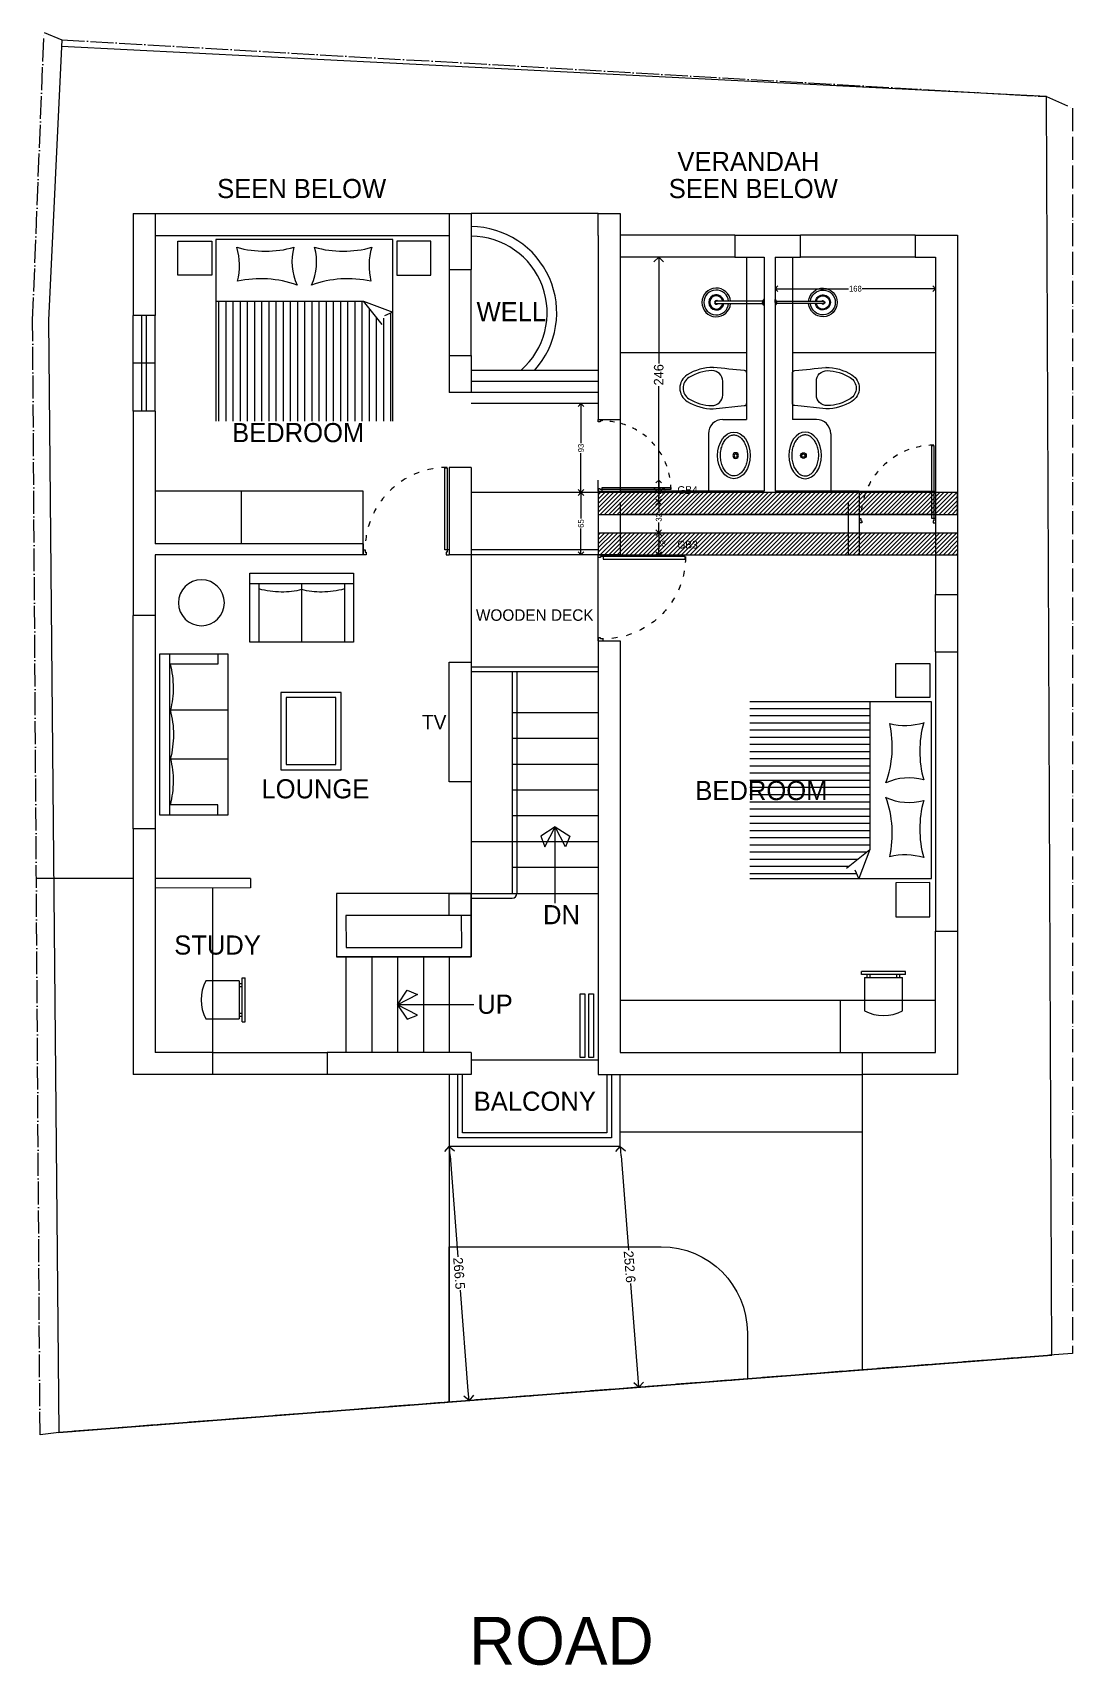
# Model space of a CAD drawing. Header units: metres. Extents: x -16 to 65907, y -5261 to 15511.
# Drawn here: x 11820 to 12907, y 3950 to 5657 of the extents above; entities that cross this region are included whole.
import ezdxf

# ---------------------------------------------------------------- set-up
doc = ezdxf.new("R2010")
doc.units = ezdxf.units.M
doc.header["$PDMODE"] = 67
doc.header["$PDSIZE"] = -5
doc.linetypes.add('ACAD_ISO03W100', pattern=[30, 12, -18])
doc.linetypes.add('ACAD_ISO04W100', pattern=[30, 24, -3, 0, -3])
doc.layers.get('0').update_dxf_attribs({"color": 6})
for name, color, linetype in [('BC-BOUNDARY', 3, 'ACAD_ISO04W100'), ('BC-CILL', 23, 'Continuous'), ('BC-COLUMN', 1, 'Continuous'), ('BC-DIMENSION', 8, 'Continuous'), ('BC-FURNITURE', 5, 'Continuous'), ('BC-GREYCOLOR', 8, 'Continuous'), ('BC-JOINARY', 27, 'Continuous'), ('BC-PLUMB-FIXTURE', 118, 'Continuous'), ('BC-TEXT', 7, 'Continuous'), ('BC-WALLS', 1, 'Continuous'), ('BC-WHITECOLOR', 7, 'Continuous')]:
    doc.layers.add(name, color=color, linetype=linetype)
doc.styles.add('BC-1IN10-2', font='FreeSans.ttf', dxfattribs={"height": 4})
doc.styles.add('BC-1IN10-3', font='FreeSans.ttf', dxfattribs={"height": 6})
doc.styles.add('BC-1IN50-1', font='FreeSans.ttf', dxfattribs={"height": 10})
doc.styles.get("Standard").update_dxf_attribs({"font": 'FreeSans.ttf'})
doc.dimstyles.new('BC-1IN10-3', dxfattribs={"dimtxt": 6, "dimasz": 6, "dimexe": 0.18, "dimexo": 0.0625, "dimgap": 1, "dimtad": 0, "dimtoh": 1, "dimzin": 12, "dimdsep": 46, "dimtxsty": 'BC-1IN10-3', "dimblk": 'OPEN90', "dimcen": 0.09, "dimse1": 1, "dimse2": 1, "dimclrd": 256, "dimclre": 256, "dimclrt": 7, "dimadec": 0, "dimazin": 0, "dimtfac": 1, "dimtdec": 1, "dimtofl": 0, "dimtmove": 1, "dimatfit": 3, "dimldrblk": 'OPEN90', "dimfxl": 0, "dimtolj": 1, "dimtzin": 0, "dimlwd": -3, "dimarcsym": 0})
doc.dimstyles.new('BC-1IN50-1', dxfattribs={"dimtxt": 10, "dimasz": 10, "dimexe": 0.18, "dimexo": 0.0625, "dimgap": 1, "dimtad": 0, "dimdec": 1, "dimzin": 12, "dimdsep": 46, "dimtxsty": 'BC-1IN50-1', "dimblk": 'OPEN90', "dimcen": 0.09, "dimse1": 1, "dimse2": 1, "dimclrd": 8, "dimclre": 256, "dimclrt": 7, "dimadec": 0, "dimazin": 0, "dimtfac": 1, "dimtdec": 0, "dimtofl": 0, "dimtmove": 1, "dimatfit": 3, "dimfxl": 0, "dimtolj": 1, "dimtzin": 0, "dimlwd": -3, "dimarcsym": 0})

msp = doc.modelspace()

# ---------------------------------------------------------------- texts
at = {"layer": 'BC-COLUMN', "linetype": 'Continuous', "char_height": 8, "width": 35.88454, "attachment_point": 1, "style": 'BC-1IN10-2'}
for s, insert in [('{GB4}', (12494.117, 5182.919)), ('{GB3}', (12494.117, 5125.778))]:
    msp.add_mtext(s, dxfattribs=dict(at, insert=insert))
at = {"layer": 'BC-TEXT', "attachment_point": 1}
for s, insert, char_height, width in [('{\\fUbuntu|b0|i0|c0|p34;{\\C8;VERANDAH}}', (12494.184, 5532.467), 20, 156.4473), ('{\\fUbuntu|b0|i0|c0|p34;SEEN BELOW}', (12012.648, 5504.158), 20, 199.36947), ('{\\fUbuntu|b0|i0|c0|p34;SEEN BELOW}', (12485.153, 5504.158), 20, 199.36947), ('{\\fUbuntu|b0|i0|c0|p34;WELL}', (12284.086, 5375.409), 20, 156.4473), ('{\\fUbuntu|b0|i0|c0|p34;{\\C7;BEDROOM}}', (12028.344, 5248.957), 20, 156.4473), ('\\pi15.65222;{\\fUbuntu|b0|i0|c0|p34;\\C7;WOODEN DECK}', (12267.768, 5054.149), 12, 156.4473), ('{\\fUbuntu|b0|i0|c0|p34;{\\C7;TV}}', (12226.955, 4943.779), 15, 156.4473), ('{\\fUbuntu|b0|i0|c0|p34;{\\C7;LOUNGE}}', (12058.995, 4876.49), 20, 156.4473), ('{\\fUbuntu|b0|i0|c0|p34;{\\C7;BEDROOM}}', (12512.969, 4874.713), 20, 156.4473), ('{\\fUbuntu|b0|i0|c0|p34;{\\C7;DN}}', (12353.615, 4744.883), 20, 156.4473), ('{\\fUbuntu|b0|i0|c0|p34;{\\C7;STUDY}}', (11967.749, 4713.133), 20, 156.4473), ('{\\fUbuntu|b0|i0|c0|p34;{\\C7;UP}}', (12284.801, 4651.23), 20, 156.4473), ('{\\fUbuntu|b0|i0|c0|p34;{\\C7;BALCONY}}', (12281.099, 4549.804), 20, 156.4473), ('{\\fUbuntu|b0|i0|c0|p34;{\\C8;ROAD}}', (12276.182, 4000.641), 50, 156.4473)]:
    msp.add_mtext(s, dxfattribs=dict(at, insert=insert, char_height=char_height, width=width))

# ---------------------------------------------------------------- blocks, each defined once
blk = doc.blocks.new('chair- 1')
at = {"layer": 'BC-FURNITURE'}
for p, q in [((119.5, -460.5), (73.5, -460.5)), ((73.5, -463.5), (73.5, -460.5)), ((119.5, -463.5), (119.5, -460.5)), ((119.5, -463.5), (73.5, -463.5)), ((76.5, -466.5), (76.5, -501.5)), ((76.5, -466.5), (116.5, -466.5)), ((79.5, -466.5), (79.5, -463.5)), ((82.5, -466.5), (82.5, -463.5)), ((110.5, -466.5), (110.5, -463.5)), ((113.5, -466.5), (113.5, -463.5)), ((116.5, -501.5), (116.5, -466.5))]:
    blk.add_line(p, q, dxfattribs=at)
blk.add_arc((96.5, -464), 42.5, 241.9275, 298.0725, dxfattribs=at)
blk = doc.blocks.new('A$C1802797060')
h = blk.add_hatch()
h.set_pattern_fill('ANSI31', color=256, scale=60, angle=315, style=0)
h.set_pattern_definition([(0, (-91.719, -51.977), (2e-15, 7.5), [])])
h.paths.add_polyline_path([(125.3, 224.8), (0, 224.8), (0, 39.8), (114, 39.8), (110, 48.5), (101.1, 50.9), (125.3, 70.3)])
at = {"layer": 'BC-FURNITURE'}
for p, q in [((190, 224.8), (0, 224.8)), ((125.3, 224.8), (125.3, 70.3)), ((190, 39.8), (190, 224.8)), ((101.1, 50.9), (125.3, 70.3)), ((125.3, 70.3), (114, 39.8)), ((0, 39.8), (190, 39.8)), ((114, 39.8), (110, 48.5))]:
    blk.add_line(p, q, dxfattribs=at)
for points in [[(152.8, 264.7), (188.3, 264.6), (188.3, 229.1), (152.7, 229.1)], [(152.8, 0), (188.3, 0), (188.3, 35.6), (152.7, 35.5)]]:
    blk.add_lwpolyline(points, close=True, dxfattribs=at)
for centre, radius, start, end in [((35.1, 178.1), 113.8, 340.3798, 12.1998), ((162.6, 265.9), 65.9, 255.6575, 286.9499), ((288.6, 173), 110.9, 164.3673, 195.6765), ((166.4, 88), 57.2, 74.3325, 114.9851), ((35.1, 86.6), 113.8, 347.8002, 19.6202), ((166.4, 176.6), 57.2, 245.0149, 285.6675), ((288.6, 91.6), 110.9, 164.3235, 195.6327), ((162.6, -1.3), 65.9, 73.0501, 104.3425)]:
    blk.add_arc(centre, radius, start, end, dxfattribs=at)
blk = doc.blocks.new('*U557')
at = {"layer": 'BC-GREYCOLOR', "linetype": 'ACAD_ISO03W100', "ltscale": 0.5}
blk.add_arc((-2, 2.8), 86, 90.0216, 180, dxfattribs=at)
at = {"layer": 'BC-JOINARY'}
blk.add_lwpolyline([(-2, 88.5), (-2, 2.5), (-4.5, 2.5), (-4.5, 88.5)], close=True, dxfattribs=at)
for points in [[(-90, 2.5), (-88, 2.5), (-88, 0), (-87, 0), (-87, -2.5), (-90, -2.5)], [(0, 2.5), (-2, 2.5), (-2, 0), (-3, 0), (-3, -2.5), (0, -2.5)]]:
    blk.add_lwpolyline(points, dxfattribs=at)
blk = doc.blocks.new('A$C3F5645BB')
at = {"layer": 'BC-FURNITURE'}
for p, q in [((0, 35), (0, 0)), ((45, 35), (0, 35)), ((42, 32), (3, 32)), ((3, 32), (3, 3)), ((42, 3), (42, 32)), ((45, 0), (45, 35)), ((0, 0), (45, 0)), ((3, 3), (42, 3))]:
    blk.add_line(p, q, dxfattribs=at)
blk = doc.blocks.new('A$C6D444076')
at = {"layer": 'BC-FURNITURE'}
for p, q in [((0.2, 0.4), (0.2, 72.4)), ((0.2, 72.4), (168.3, 72.4)), ((168.3, 72.4), (168.3, 0.4)), ((168.1, 61.4), (0, 61.4)), ((10.7, 11.2), (10.7, 61.4)), ((58.7, 61), (58.7, 0)), ((109.8, 61), (109.8, 0)), ((157.8, 11.2), (157.8, 61.4)), ((0.2, 11.2), (10.7, 11.2)), ((168.3, 0.4), (0.2, 0.4)), ((168.3, 11.2), (157.8, 11.2))]:
    blk.add_line(p, q, dxfattribs=at)
for centre, radius, start, end in [((36.2, 156.6), 98.6, 255, 269.5453), ((36.1, 145.4), 87.4, 269.5453, 285), ((85.1, 159.6), 101.9, 255, 269.7526), ((85.1, 153.2), 95.4, 269.7526, 285), ((132.4, 145.4), 87.4, 255, 270.4547), ((132.3, 156.6), 98.6, 270.4547, 285)]:
    blk.add_arc(centre, radius, start, end, dxfattribs=at)
blk = doc.blocks.new('A$C73E56CF3')
at = {"layer": 'BC-FURNITURE'}
blk.add_circle((24, 24), 24, dxfattribs=at)
blk = doc.blocks.new('A$C08834721')
at = {"layer": 'BC-FURNITURE'}
for p, q in [((72.1, 108.4), (0, 108.4)), ((0, 108.4), (0, 0)), ((11.1, 0.4), (11.1, 108)), ((72.1, 0), (72.1, 108.4)), ((11.1, 98.9), (72.1, 98.9)), ((11.4, 54.4), (71.8, 54.4)), ((11.1, 9.5), (72.1, 9.5)), ((0, 0), (72.1, 0))]:
    blk.add_line(p, q, dxfattribs=at)
for centre, radius, start, end in [((-75, 74.4), 94.7, 0.674, 15), ((-59.5, 74.6), 79.2, 345, 0.674), ((-59.5, 33.8), 79.2, 359.326, 15), ((-75, 34), 94.7, 345, 359.326)]:
    blk.add_arc(centre, radius, start, end, dxfattribs=at)
blk = doc.blocks.new('BC-SHOWER')
for p in [(-12, -15), (12, -15)]:
    blk.add_line(p, (0, -15))
for points in [[(0, 0), (-30, 0)], [(0, 0), (30, 0)], [(-30, -4), (0, -4)], [(-28, -5), (0, -5)], [(30, -4), (0, -4)], [(28, -5), (0, -5)]]:
    blk.add_lwpolyline(points)
for points in [[(-30, 0), (-30, -4, 0.347987), (-29, -5), (-28, -5, 0.2725), (-12, -15, 6.671192)], [(30, 0), (30, -4, -0.347987), (29, -5), (28, -5, -0.2725), (12, -15, -6.671192)], [(-12, -15), (-12, -500, 1), (12, -500), (12, -15)]]:
    blk.add_lwpolyline(points, format="xyb")
for radius, start, end in [(150, 94.703, 85.297), (130, 95.4289, 84.5711), (79.1, 100.1897, 79.8103), (69.1, 100.1897, 79.8103), (19.1, 130.087, 49.9128)]:
    blk.add_arc((0, -500), radius, start, end)
blk = doc.blocks.new('BC-WC')
at = {"linetype": 'ByBlock'}
for points in [[(193, 400), (462, 520, -0.384412), (494, 510), (634, 267, -0.383904), (627, 235, -0.001434), (389, 63, -0.140641), (141, 0, -0.259738), (18, 74, -0.259738), (16, 217, -0.139471)], [(336, 332), (401, 220, -0.422961), (362, 82, -0.13189), (142, 30, -0.259738), (44, 89, -0.259738), (42, 203, -0.13189), (197, 367, -0.422961)]]:
    blk.add_lwpolyline(points, format="xyb", close=True, dxfattribs=at)
blk.add_arc((375, 83), 25, 299.84, 305.7189, dxfattribs=at)
blk = doc.blocks.new('BC-WASH-COUNTER')
for radius in [2.5, 1.47]:
    blk.add_circle((20.1, 15.7), radius)
at = {"extrusion": (0, 0, -1)}
blk.add_ellipse((20.2, 14.2), major_axis=(-20.3, 0), ratio=0.7, start_param=3.141593, end_param=9.424778, dxfattribs=at)
blk.add_open_spline([(38.1, 14.2), (38.1, 13.3), (37.9, 12.3), (37.2, 10.5), (36.7, 9.6), (35.2, 7.8), (34.3, 7), (32.2, 5.4), (31, 4.8), (28.2, 3.7), (26.8, 3.2), (23.7, 2.6), (22.1, 2.4), (18.9, 2.4), (17.3, 2.5), (14.2, 3.1), (12.7, 3.5), (9.9, 4.6), (8.7, 5.2), (6.4, 6.7), (5.5, 7.5), (4, 9.3), (3.4, 10.2), (2.6, 12), (2.4, 13), (2.4, 14.8), (2.5, 15.7), (3.1, 17.6), (3.6, 18.5), (5, 20.3), (5.8, 21.1), (7.9, 22.7), (9.1, 23.4), (11.7, 24.6), (13.2, 25), (16.2, 25.7), (17.8, 25.9), (21, 26), (22.7, 25.9), (25.8, 25.4), (27.3, 25), (30.1, 24), (31.4, 23.4), (33.7, 21.9), (34.7, 21.1), (36.2, 19.4), (36.9, 18.5), (37.7, 16.6), (38, 15.7), (38.1, 14.6), (38.1, 14.4), (38.1, 14.2)], degree=3, knots=[0, 0, 0, 0, 0.25944, 0.25944, 0.518879, 0.518879, 0.778319, 0.778319, 1.037759, 1.037759, 1.297198, 1.297198, 1.556638, 1.556638, 1.816078, 1.816078, 2.075517, 2.075517, 2.334957, 2.334957, 2.594397, 2.594397, 2.853836, 2.853836, 3.113276, 3.113276, 3.372716, 3.372716, 3.632155, 3.632155, 3.891595, 3.891595, 4.151035, 4.151035, 4.410474, 4.410474, 4.669914, 4.669914, 4.929354, 4.929354, 5.188793, 5.188793, 5.448233, 5.448233, 5.707673, 5.707673, 5.967112, 5.967112, 6.226552, 6.226552, 6.283185, 6.283185, 6.283185, 6.283185])
blk = doc.blocks.new('_OPEN90')
at = {"color": 0, "linetype": 'ByBlock'}
for p, q in [((0, 0), (-1, 0)), ((-0.5, 0.5), (0, 0)), ((0, 0), (-0.5, -0.5))]:
    blk.add_line(p, q, dxfattribs=at)
blk = doc.blocks.new('*D1383')
at = {"layer": 'BC-TEXT', "color": 8, "linetype": 'Continuous', "lineweight": -3}
for p, q in [((12435.2, 4482.7), (12442.9, 4384.1)), ((12453.3, 4250.7), (12445.6, 4349.3))]:
    blk.add_line(p, q, dxfattribs=at)
at = {"layer": 'Defpoints', "color": 0}
for p in [(12434.4, 4492.6), (12454, 4240.8), (12454, 4240.8)]:
    blk.add_point(p, dxfattribs=at)
at = {"layer": 'BC-TEXT', "color": 8, "lineweight": -3, "xscale": 10, "yscale": 10, "zscale": 10}
for p, rotation in [((12434.4, 4492.6), 94.45512790178233), ((12454, 4240.8), 274.4551279017824)]:
    blk.add_blockref('_OPEN90', p, dxfattribs=dict(at, rotation=rotation))
at = {"layer": 'BC-TEXT', "color": 7, "insert": (12444.2, 4366.7), "char_height": 10, "attachment_point": 5, "rotation": 274.4551, "style": 'BC-1IN50-1'}
blk.add_mtext('\\A1;252.6', dxfattribs=at)
blk = doc.blocks.new('*D1384')
at = {"layer": 'BC-TEXT', "color": 8, "linetype": 'Continuous', "lineweight": -3}
for p, q in [((12256.3, 4482.7), (12264.5, 4377.2)), ((12275.4, 4236.9), (12267.2, 4342.4))]:
    blk.add_line(p, q, dxfattribs=at)
at = {"layer": 'Defpoints', "color": 0}
for p in [(12255.5, 4492.6), (12276.2, 4226.9), (12276.2, 4226.9)]:
    blk.add_point(p, dxfattribs=at)
at = {"layer": 'BC-TEXT', "color": 8, "lineweight": -3, "xscale": 10, "yscale": 10, "zscale": 10}
for p, rotation in [((12255.5, 4492.6), 94.45512790178226), ((12276.2, 4226.9), 274.4551279017822)]:
    blk.add_blockref('_OPEN90', p, dxfattribs=dict(at, rotation=rotation))
at = {"layer": 'BC-TEXT', "color": 7, "insert": (12265.8, 4359.8), "char_height": 10, "attachment_point": 5, "rotation": 274.4551, "style": 'BC-1IN50-1'}
blk.add_mtext('\\A1;266.5', dxfattribs=at)
blk = doc.blocks.new('*D1659')
at = {"layer": 'BC-DIMENSION', "color": 8, "linetype": 'Continuous', "lineweight": -3}
for p, q in [((12474.7, 5412.5), (12474.7, 5311.3)), ((12474.7, 5186.3), (12474.7, 5287.5))]:
    blk.add_line(p, q, dxfattribs=at)
at = {"layer": 'Defpoints', "color": 0}
for p in [(12474.7, 5422.5), (12684.4, 5422.5), (12584.9, 5176.3)]:
    blk.add_point(p, dxfattribs=at)
at = {"layer": 'BC-DIMENSION', "color": 8, "lineweight": -3, "xscale": 10, "yscale": 10, "zscale": 10}
for p, rotation in [((12474.7, 5422.5), 90), ((12474.7, 5176.3), 270)]:
    blk.add_blockref('_OPEN90', p, dxfattribs=dict(at, rotation=rotation))
at = {"layer": 'BC-DIMENSION', "color": 7, "insert": (12474.7, 5299.4), "char_height": 10, "attachment_point": 5, "rotation": 90, "style": 'BC-1IN50-1'}
blk.add_mtext('\\A1;246', dxfattribs=at)
blk = doc.blocks.new('*D1661')
at = {"layer": 'BC-DIMENSION', "linetype": 'Continuous', "lineweight": -3}
for p, q in [((12393.3, 5263.3), (12393.3, 5228)), ((12393.3, 5182.3), (12393.3, 5217.6))]:
    blk.add_line(p, q, dxfattribs=at)
at = {"layer": 'Defpoints', "color": 0}
for p in [(12393.3, 5269.3), (12411.4, 5269.3), (12411.4, 5176.3)]:
    blk.add_point(p, dxfattribs=at)
at = {"layer": 'BC-DIMENSION', "lineweight": -3, "xscale": 6, "yscale": 6, "zscale": 6}
for p, rotation in [((12393.3, 5269.3), 90), ((12393.3, 5176.3), 270)]:
    blk.add_blockref('_OPEN90', p, dxfattribs=dict(at, rotation=rotation))
at = {"layer": 'BC-DIMENSION', "color": 7, "insert": (12393.3, 5222.8), "char_height": 6, "attachment_point": 5, "rotation": 90, "style": 'BC-1IN10-3'}
blk.add_mtext('\\A1;93', dxfattribs=at)
blk = doc.blocks.new('*D1662')
at = {"layer": 'BC-DIMENSION', "linetype": 'Continuous', "lineweight": -3}
for p, q in [((12602.4, 5389.4), (12673.1, 5389.4)), ((12758.4, 5389.4), (12687.6, 5389.4))]:
    blk.add_line(p, q, dxfattribs=at)
at = {"layer": 'Defpoints', "color": 0}
for p in [(12596.4, 5422.5), (12764.4, 5422.5), (12764.4, 5389.4)]:
    blk.add_point(p, dxfattribs=at)
at = {"layer": 'BC-DIMENSION', "lineweight": -3, "xscale": 6, "yscale": 6, "zscale": 6, "rotation": 180}
blk.add_blockref('_OPEN90', (12596.4, 5389.4), dxfattribs=at)
at = {"layer": 'BC-DIMENSION', "lineweight": -3, "xscale": 6, "yscale": 6, "zscale": 6}
blk.add_blockref('_OPEN90', (12764.4, 5389.4), dxfattribs=at)
at = {"layer": 'BC-DIMENSION', "color": 7, "insert": (12680.4, 5389.4), "char_height": 6, "attachment_point": 5, "style": 'BC-1IN10-3'}
blk.add_mtext('\\A1;168', dxfattribs=at)
blk = doc.blocks.new('*D1663')
at = {"layer": 'BC-DIMENSION', "linetype": 'Continuous', "lineweight": -3}
blk.add_line((12474.7, 5183.3), (12474.7, 5172.3), dxfattribs=at)
at = {"layer": 'Defpoints', "color": 0}
for p in [(12474.7, 5189.3), (12474.7, 5166.3), (12474.7, 5166.3)]:
    blk.add_point(p, dxfattribs=at)
at = {"layer": 'BC-DIMENSION', "lineweight": -3, "xscale": 6, "yscale": 6, "zscale": 6}
for p, rotation in [((12474.7, 5189.3), 90), ((12474.7, 5166.3), 270)]:
    blk.add_blockref('_OPEN90', p, dxfattribs=dict(at, rotation=rotation))
at = {"layer": 'BC-DIMENSION', "color": 7, "insert": (12477.7, 5177.8), "char_height": 6, "attachment_point": 5, "style": 'BC-1IN10-3'}
blk.add_mtext('\\A1;23', dxfattribs=at)
blk = doc.blocks.new('*D1664')
at = {"layer": 'BC-DIMENSION', "linetype": 'Continuous', "lineweight": -3}
for p, q in [((12474.7, 5160.3), (12474.7, 5155.5)), ((12474.7, 5140.3), (12474.7, 5145))]:
    blk.add_line(p, q, dxfattribs=at)
at = {"layer": 'Defpoints', "color": 0}
for p in [(12474.7, 5166.3), (12474.7, 5134.3), (12474.7, 5134.3)]:
    blk.add_point(p, dxfattribs=at)
at = {"layer": 'BC-DIMENSION', "lineweight": -3, "xscale": 6, "yscale": 6, "zscale": 6}
for p, rotation in [((12474.7, 5166.3), 90), ((12474.7, 5134.3), 270)]:
    blk.add_blockref('_OPEN90', p, dxfattribs=dict(at, rotation=rotation))
at = {"layer": 'BC-DIMENSION', "color": 7, "insert": (12474.7, 5150.3), "char_height": 6, "attachment_point": 5, "rotation": 90, "style": 'BC-1IN10-3'}
blk.add_mtext('\\A1;32', dxfattribs=at)
blk = doc.blocks.new('*D1665')
at = {"layer": 'BC-DIMENSION', "linetype": 'Continuous', "lineweight": -3}
blk.add_line((12474.7, 5128.3), (12474.7, 5117.3), dxfattribs=at)
at = {"layer": 'Defpoints', "color": 0}
for p in [(12474.7, 5134.3), (12474.7, 5111.3), (12474.7, 5111.3)]:
    blk.add_point(p, dxfattribs=at)
at = {"layer": 'BC-DIMENSION', "lineweight": -3, "xscale": 6, "yscale": 6, "zscale": 6}
for p, rotation in [((12474.7, 5134.3), 90), ((12474.7, 5111.3), 270)]:
    blk.add_blockref('_OPEN90', p, dxfattribs=dict(at, rotation=rotation))
at = {"layer": 'BC-DIMENSION', "color": 7, "insert": (12477.7, 5122.8), "char_height": 6, "attachment_point": 5, "style": 'BC-1IN10-3'}
blk.add_mtext('\\A1;23', dxfattribs=at)
blk = doc.blocks.new('*D1666')
at = {"layer": 'BC-DIMENSION', "linetype": 'Continuous', "lineweight": -3}
for p, q in [((12393.3, 5170.3), (12393.3, 5149)), ((12393.3, 5117.3), (12393.3, 5138.5))]:
    blk.add_line(p, q, dxfattribs=at)
at = {"layer": 'Defpoints', "color": 0}
for p in [(12393.3, 5176.3), (12411.4, 5176.3), (12411.4, 5111.3)]:
    blk.add_point(p, dxfattribs=at)
at = {"layer": 'BC-DIMENSION', "lineweight": -3, "xscale": 6, "yscale": 6, "zscale": 6}
for p, rotation in [((12393.3, 5176.3), 90), ((12393.3, 5111.3), 270)]:
    blk.add_blockref('_OPEN90', p, dxfattribs=dict(at, rotation=rotation))
at = {"layer": 'BC-DIMENSION', "color": 7, "insert": (12393.3, 5143.8), "char_height": 6, "attachment_point": 5, "rotation": 90, "style": 'BC-1IN10-3'}
blk.add_mtext('\\A1;65', dxfattribs=at)

# ---------------------------------------------------------------- dimensions: what is measured, and where the dimension line sits
at = {"layer": 'BC-DIMENSION', "linetype": 'Continuous'}
for base, p1, p2, dimstyle, override, picture, middle in [((12474.66, 5422.478), (12584.877, 5176.266), (12684.377, 5422.478), 'BC-1IN50-1', {"dimdec": 0}, '*D1659', (12474.66, 5299.372)), ((12393.323, 5269.265), (12411.377, 5176.266), (12411.377, 5269.265), 'BC-1IN10-3', {"dimlfac": 1}, '*D1661', (12393.323, 5222.765)), ((12393.323, 5176.266), (12411.377, 5111.266), (12411.377, 5176.266), 'BC-1IN10-3', {"dimlfac": 1}, '*D1666', (12393.323, 5143.766)), ((12474.66, 5166.266), (12474.66, 5189.266), (12474.66, 5166.266), 'BC-1IN10-3', {"dimlfac": 1}, '*D1663', (12477.66, 5177.766)), ((12474.66, 5134.266), (12474.66, 5166.266), (12474.66, 5134.266), 'BC-1IN10-3', {"dimlfac": 1}, '*D1664', (12474.66, 5150.266)), ((12474.66, 5111.266), (12474.66, 5134.266), (12474.66, 5111.266), 'BC-1IN10-3', {"dimlfac": 1}, '*D1665', (12477.66, 5122.766))]:
    dim = msp.add_linear_dim(base=base, p1=p1, p2=p2, angle=90, dimstyle=dimstyle, override=override, dxfattribs=at)
    dim.commit()
    dim.dimension.update_dxf_attribs({"geometry": picture, "text_midpoint": middle})
dim = msp.add_linear_dim(base=(12764.377, 5389.419), p1=(12596.377, 5422.478), p2=(12764.377, 5422.478), dimstyle='BC-1IN10-3', override={"dimlfac": 1}, dxfattribs=at)
dim.commit()
dim.dimension.update_dxf_attribs({"geometry": '*D1662', "text_midpoint": (12680.377, 5389.419)})
at = {"layer": 'BC-TEXT', "linetype": 'Continuous'}
for p1, p2, picture, middle in [((12255.475, 4492.637), (12276.18, 4226.895), '*D1384', (12265.828, 4359.766)), ((12434.419, 4492.637), (12454.044, 4240.753), '*D1383', (12444.231, 4366.695))]:
    dim = msp.add_aligned_dim(p1=p1, p2=p2, distance=0, dimstyle='BC-1IN50-1', override={"dimlfac": 1}, dxfattribs=at)
    dim.commit()
    dim.dimension.update_dxf_attribs({"geometry": picture, "text_midpoint": middle})

# ---------------------------------------------------------------- hatches: boundary and pattern name
at = {"layer": 'BC-DIMENSION', "linetype": 'Continuous'}
h = msp.add_hatch(dxfattribs=at)
h.set_pattern_fill('ANSI31', color=256, style=0)
h.set_pattern_definition([(45, (0, -13), (-2.245064, 2.245064), [])])
h.paths.add_polyline_path([(12787.377, 5153.266), (12787.377, 5176.266), (12411.377, 5176.266), (12411.377, 5153.266)])
h = msp.add_hatch(dxfattribs=at)
h.set_pattern_fill('ANSI31', color=256, style=0)
h.set_pattern_definition([(45, (0, -55), (-2.245064, 2.245064), [])])
h.paths.add_polyline_path([(12787.377, 5111.266), (12787.377, 5134.266), (12411.377, 5134.266), (12411.377, 5111.266)])

# ---------------------------------------------------------------- linework, layer by layer
for p, q in [((11850.064, 5649.649), (11836.125, 5356.497)), ((12880.486, 5590.393), (11849.729, 5642.523)), ((12886.018, 4274.41), (12880.435, 5590.372)), ((12411.377, 5468.193), (12278.434, 5468.193)), ((12566.66, 5422.478), (12566.66, 5252.766)), ((12614.594, 5422.478), (12614.594, 5252.766)), ((11836.125, 5356.497), (11847.187, 4193.471)), ((12566.66, 5322.478), (12434.377, 5322.478)), ((12764.377, 5322.478), (12614.594, 5322.478)), ((12434.377, 5252.766), (12434.377, 5177.766)), ((12541.66, 5252.766), (12566.66, 5252.766)), ((12639.594, 5252.766), (12614.594, 5252.766)), ((12526.66, 5237.766), (12526.66, 5177.766)), ((12654.594, 5237.766), (12654.594, 5177.766)), ((12411.377, 5177.766), (12434.377, 5177.766)), ((12434.377, 5177.766), (12434.377, 5177.766)), ((12684.377, 5177.766), (12764.377, 5177.766)), ((12366.377, 4826.766), (12351.225, 4816.893)), ((12351.225, 4816.893), (12355.51, 4805.823)), ((12355.51, 4805.823), (12366.377, 4826.766)), ((12366.377, 4747.035), (12366.377, 4826.766)), ((12366.377, 4826.766), (12381.529, 4816.893)), ((12377.244, 4805.823), (12366.377, 4826.766)), ((12381.529, 4816.893), (12377.244, 4805.823)), ((11924.815, 4772.766), (11823.495, 4772.766)), ((12201.475, 4640.637), (12211.348, 4655.789)), ((12222.418, 4651.503), (12201.475, 4640.637)), ((12211.348, 4655.789), (12222.418, 4651.503)), ((12281.206, 4640.637), (12201.475, 4640.637)), ((12201.475, 4640.637), (12211.348, 4625.485)), ((12222.418, 4629.77), (12201.475, 4640.637)), ((12211.348, 4625.485), (12222.418, 4629.77)), ((12278.475, 4583.137), (12411.377, 4583.137)), ((12255.475, 4567.637), (12255.475, 4492.637)), ((12255.475, 4567.637), (12255.475, 4225.282)), ((12687.377, 4567.637), (12687.377, 4258.933)), ((12886.018, 4274.41), (11847.187, 4193.471)), ((11847.187, 4193.471), (12886.018, 4274.41))]:
    msp.add_line(p, q)
for points in [[(12392.31, 4652.087), (12397.31, 4652.087), (12397.31, 4585.637), (12392.31, 4585.637)], [(12401.377, 4652.087), (12406.377, 4652.087), (12406.377, 4585.637), (12401.377, 4585.637)]]:
    msp.add_lwpolyline(points, close=True)
for points in [[(12425.377, 4567.632), (12425.414, 4501.637), (12264.475, 4501.637), (12264.475, 4567.637)], [(12420.377, 4567.629), (12420.411, 4506.637), (12269.475, 4506.637), (12269.475, 4567.637)]]:
    msp.add_lwpolyline(points)
at = {"flags": 128}
msp.add_lwpolyline([(12434.41, 4507.637), (12687.377, 4507.637)], dxfattribs=at)
msp.add_lwpolyline([(12255.434, 4225.279), (12255.434, 4387.637), (12477.377, 4387.637, -0.41421356), (12567.377, 4297.637), (12567.377, 4249.583)], format="xyb", dxfattribs=at)
for centre, start, end in [((12541.66, 5237.766), 90, 180), ((12639.594, 5237.766), 0, 90)]:
    msp.add_arc(centre, 15, start, end)
at = {"layer": 'BC-BOUNDARY'}
for p, q in [((11819.626, 5356.396), (11831.524, 5657.152)), ((11831.524, 5657.152), (11850.064, 5649.649)), ((11850.064, 5649.649), (12880.435, 5590.372)), ((12880.435, 5590.372), (12907.419, 5578.301)), ((12907.419, 5578.301), (12907.419, 4276.077)), ((11827.352, 4190.907), (11819.626, 5356.396)), ((12907.419, 4276.077), (11847.187, 4193.471)), ((11847.187, 4193.471), (11827.352, 4190.907))]:
    msp.add_line(p, q, dxfattribs=at)
at = {"layer": 'BC-CILL'}
for p, q in [((11947.815, 5468.193), (12255.434, 5468.193)), ((11947.815, 5445.193), (12255.434, 5445.193)), ((12554.377, 5445.478), (12434.377, 5445.478)), ((12742.833, 5445.478), (12622.833, 5445.478)), ((12554.377, 5422.478), (12434.377, 5422.478)), ((12742.833, 5422.478), (12622.833, 5422.478)), ((12255.434, 5409.604), (12255.434, 5319.604)), ((12278.434, 5319.604), (12278.434, 5409.604)), ((11924.815, 5261.479), (11924.815, 5361.479)), ((11933.815, 5261.479), (11933.815, 5361.479)), ((11938.815, 5261.479), (11938.815, 5361.479)), ((11947.815, 5261.479), (11947.815, 5361.479)), ((11947.815, 5311.479), (11924.815, 5311.479)), ((12411.377, 5304.015), (12278.434, 5304.015)), ((12411.377, 5292.265), (12278.434, 5292.265)), ((12411.377, 5281.015), (12278.434, 5281.015)), ((12411.377, 5269.265), (12278.434, 5269.265)), ((12764.377, 5009.766), (12764.377, 5069.766)), ((12787.377, 5069.766), (12787.377, 5009.766)), ((11924.815, 4824.766), (11924.815, 5047.766)), ((11947.815, 5047.766), (11947.815, 4824.766)), ((11947.815, 5047.766), (11947.815, 4824.766)), ((12007.857, 4590.641), (12127.857, 4590.641)), ((12127.857, 4567.637), (12007.857, 4567.637))]:
    msp.add_line(p, q, dxfattribs=at)
at = {"layer": 'BC-CILL', "flags": 128}
for points in [[(12687.377, 4590.637), (12764.377, 4590.637), (12764.377, 4717.637)], [(12787.377, 4717.637), (12787.377, 4567.637), (12687.377, 4567.637)]]:
    msp.add_lwpolyline(points, dxfattribs=at)
at = {"layer": 'BC-DIMENSION', "linetype": 'Continuous'}
for p, q in [((12411.377, 5177.766), (12411.377, 5189.266)), ((12411.377, 5134.266), (12787.377, 5134.266)), ((12411.377, 5111.266), (12787.377, 5111.266))]:
    msp.add_line(p, q, dxfattribs=at)
msp.add_lwpolyline([(12787.377, 5153.266), (12787.377, 5176.266), (12411.377, 5176.266), (12411.377, 5153.266)], close=True, dxfattribs=at)
at = {"layer": 'BC-FURNITURE'}
for p, q in [((12037.815, 5177.891), (12037.815, 5122.766)), ((12047.475, 4772.779), (11947.843, 4772.754)), ((12047.475, 4772.779), (12047.478, 4762.779)), ((12047.478, 4762.779), (11947.845, 4762.754)), ((12007.844, 4762.769), (12007.857, 4590.641)), ((12434.377, 4645.637), (12687.377, 4645.637)), ((12664.377, 4645.637), (12664.377, 4590.637)), ((12687.377, 4645.637), (12764.377, 4645.637))]:
    msp.add_line(p, q, dxfattribs=at)
at = {"layer": 'BC-FURNITURE', "flags": 128}
msp.add_lwpolyline([(12165.434, 5111.266), (12165.434, 5177.766), (11947.815, 5177.766)], dxfattribs=at)
at = {"layer": 'BC-WALLS'}
for p, q in [((11924.815, 5468.193), (11924.815, 5361.479)), ((11924.815, 5468.193), (11947.815, 5468.193)), ((11947.815, 5468.193), (11947.815, 5361.479)), ((12255.434, 5468.193), (12255.434, 5409.604)), ((12255.434, 5468.193), (12278.434, 5468.193)), ((12278.434, 5468.193), (12278.434, 5409.604)), ((12411.377, 5468.193), (12434.377, 5468.193)), ((12411.377, 5445.193), (12411.377, 5468.193)), ((12434.377, 5468.193), (12434.377, 5252.766)), ((12411.377, 5445.193), (12411.377, 5252.766)), ((12554.377, 5445.478), (12622.833, 5445.478)), ((12554.377, 5445.478), (12554.377, 5422.478)), ((12622.833, 5422.478), (12622.833, 5445.478)), ((12742.833, 5445.478), (12742.833, 5422.478)), ((12742.833, 5445.478), (12787.377, 5445.478)), ((12787.377, 5445.478), (12787.377, 5069.766)), ((12554.377, 5422.478), (12584.877, 5422.478)), ((12584.877, 5422.478), (12584.877, 5177.766)), ((12596.377, 5422.478), (12596.377, 5177.766)), ((12596.377, 5422.478), (12622.833, 5422.478)), ((12742.833, 5422.478), (12764.377, 5422.478)), ((12764.377, 5422.478), (12764.377, 5069.766)), ((12255.434, 5409.604), (12278.434, 5409.604)), ((11947.815, 5361.479), (11924.815, 5361.479)), ((12255.434, 5319.604), (12278.434, 5319.604)), ((12255.434, 5319.604), (12255.434, 5281.015)), ((12278.434, 5319.604), (12278.434, 5281.015)), ((12278.434, 5281.015), (12255.434, 5281.015)), ((11947.815, 5261.479), (11924.815, 5261.479)), ((11924.815, 5261.479), (11924.815, 5047.766)), ((11947.815, 5261.479), (11947.815, 5122.766)), ((12411.377, 5252.766), (12411.377, 5252.766)), ((12411.377, 5252.766), (12434.377, 5252.766)), ((12278.434, 5202.515), (12255.434, 5202.515)), ((12255.434, 5202.515), (12255.434, 5111.266)), ((12278.434, 5202.515), (12278.434, 5111.266)), ((12411.377, 5177.766), (12411.377, 5111.266)), ((12787.377, 5176.266), (12411.377, 5176.266)), ((12584.877, 5177.766), (12434.377, 5177.766)), ((12684.377, 5177.766), (12596.377, 5177.766)), ((12684.377, 5177.766), (12684.377, 5111.266)), ((12434.377, 5166.266), (12434.377, 5111.266)), ((12672.877, 5166.266), (12672.877, 5111.266)), ((12764.377, 5153.266), (12434.377, 5153.266)), ((12165.434, 5122.766), (11947.815, 5122.766)), ((12165.434, 5122.766), (12165.434, 5111.266)), ((11947.815, 5111.266), (11947.815, 5047.766)), ((12165.434, 5111.266), (11947.815, 5111.266)), ((12278.434, 5111.266), (12255.434, 5111.266)), ((12434.377, 5111.266), (12411.377, 5111.266)), ((12672.877, 5111.266), (12684.377, 5111.266)), ((12764.377, 5069.766), (12787.377, 5069.766)), ((11947.815, 5047.766), (11924.815, 5047.766)), ((12411.377, 5021.266), (12434.377, 5021.266)), ((12411.377, 5021.266), (12411.377, 4757.066)), ((12434.377, 5021.266), (12434.377, 4590.637)), ((12764.377, 5009.766), (12787.377, 5009.766)), ((12764.377, 5009.766), (12764.377, 4717.637)), ((12787.377, 5009.766), (12787.377, 4717.637)), ((11947.815, 4824.766), (11924.815, 4824.766)), ((11924.815, 4824.766), (11924.815, 4567.637)), ((11947.815, 4824.766), (11947.815, 4590.637)), ((12411.377, 4757.066), (12411.377, 4567.637)), ((12764.377, 4717.637), (12787.377, 4717.637)), ((12007.857, 4590.637), (11947.815, 4590.637)), ((12007.857, 4590.641), (12007.857, 4567.637)), ((12127.857, 4590.641), (12127.857, 4567.637)), ((12278.475, 4590.637), (12127.857, 4590.637)), ((12278.475, 4590.637), (12278.475, 4567.637)), ((12434.377, 4590.637), (12687.377, 4590.637)), ((12687.377, 4590.637), (12687.377, 4567.637)), ((12007.857, 4567.637), (11924.815, 4567.637)), ((12278.475, 4567.637), (12127.857, 4567.637)), ((12411.377, 4567.637), (12687.377, 4567.637))]:
    msp.add_line(p, q, dxfattribs=at)
for radius, start, end in [(90, 317.897786, 89.667392), (80, 311.039055, 89.625815)]:
    msp.add_arc((12277.911, 5364.356), radius, start, end, dxfattribs=at)
at = {"layer": 'BC-WHITECOLOR'}
for p, q in [((12411.377, 5176.266), (12278.434, 5176.266)), ((12411.377, 5116.266), (12278.434, 5116.266)), ((12278.434, 5111.266), (12278.434, 4741.366)), ((12411.377, 5111.266), (12278.434, 5111.266)), ((12411.377, 5021.266), (12411.377, 5111.266)), ((12411.377, 4993.766), (12278.434, 4993.766)), ((12411.377, 4988.766), (12278.434, 4988.766)), ((12321.377, 4988.766), (12321.377, 4838.066)), ((12321.377, 4988.766), (12321.377, 4838.066)), ((12326.377, 4988.766), (12326.377, 4838.066)), ((12411.377, 4946.066), (12321.377, 4946.066)), ((12411.377, 4919.066), (12321.377, 4919.066)), ((12411.377, 4892.066), (12321.377, 4892.066)), ((12411.377, 4865.066), (12321.377, 4865.066)), ((12411.377, 4838.066), (12321.377, 4838.066)), ((12321.377, 4838.066), (12321.377, 4757.066)), ((12321.377, 4838.066), (12321.377, 4757.066)), ((12326.377, 4838.066), (12326.377, 4757.066)), ((12321.377, 4811.066), (12278.434, 4811.066)), ((12411.377, 4811.066), (12321.377, 4811.066)), ((12411.377, 4784.066), (12321.377, 4784.066)), ((12278.434, 4757.066), (12137.475, 4757.066)), ((12278.434, 4757.066), (12411.377, 4757.066)), ((12278.434, 4752.066), (12321.377, 4752.066)), ((12137.475, 4734.066), (12137.517, 4690.637)), ((12278.434, 4741.366), (12278.434, 4734.066)), ((12278.434, 4734.066), (12278.475, 4690.637)), ((12278.475, 4690.637), (12137.517, 4690.637)), ((12147.475, 4690.637), (12147.475, 4590.637)), ((12174.475, 4690.637), (12174.475, 4590.637)), ((12201.475, 4690.637), (12201.475, 4590.637)), ((12228.475, 4690.637), (12228.475, 4590.637)), ((12255.475, 4690.637), (12255.475, 4590.637)), ((12434.419, 4492.637), (12434.377, 4567.637)), ((12255.475, 4492.637), (12434.419, 4492.637))]:
    msp.add_line(p, q, dxfattribs=at)
at = {"layer": 'BC-WHITECOLOR', "flags": 128}
for points in [[(12255.434, 4873.766), (12255.434, 4998.766), (12278.434, 4998.766), (12278.434, 4873.766)], [(12278.475, 4690.637), (12278.434, 4757.066), (12137.475, 4757.066), (12137.517, 4690.637)], [(12255.434, 4734.066), (12255.434, 4757.066), (12278.434, 4757.066), (12278.434, 4734.066)]]:
    msp.add_lwpolyline(points, close=True, dxfattribs=at)
msp.add_lwpolyline([(12255.434, 4734.066), (12147.46, 4734.066), (12147.532, 4700.637), (12268.49, 4700.637), (12268.434, 4734.066)], dxfattribs=at)
at = {"layer": 'BC-WHITECOLOR'}
msp.add_arc((12321.377, 4757.066), 5, 270, 0, dxfattribs=at)

# ---------------------------------------------------------------- block references
at = {"xscale": 0.8333333333333334, "yscale": 0.8333333333333334, "zscale": 0.8333333333333334, "rotation": 270}
msp.add_blockref('*U557', (12413.46, 5177.766), dxfattribs=at)
at = {"xscale": 0.888888888888889, "yscale": 0.888888888888889, "zscale": 0.888888888888889}
msp.add_blockref('*U557', (12764.377, 5146.858), dxfattribs=at)
at = {"rotation": 359.9999999999999}
msp.add_blockref('*U557', (12255.434, 5113.766), dxfattribs=at)
at = {"xscale": -1, "rotation": 270}
msp.add_blockref('*U557', (12413.877, 5111.266), dxfattribs=at)
at = {"layer": 'BC-FURNITURE'}
for name, p, rotation in [('A$C1802797060', (12236.127, 5250.915), 90), ('chair- 1', (12502.327, 4742.289), 270)]:
    msp.add_blockref(name, p, dxfattribs=dict(at, rotation=rotation))
at = {"layer": 'BC-FURNITURE', "xscale": -1, "rotation": 89.99999999999997}
for name, p in [('A$C08834721', (12155.288, 5091.887)), ('A$C73E56CF3', (12020.218, 5085.008)), ('A$C6D444076', (12024.701, 5007.617))]:
    msp.add_blockref(name, p, dxfattribs=at)
at = {"layer": 'BC-FURNITURE'}
for name, p in [('A$C1802797060', (12570.071, 4732.771)), ('chair- 1', (12613.367, 5135.837))]:
    msp.add_blockref(name, p, dxfattribs=at)
at = {"layer": 'BC-FURNITURE', "xscale": 1.8, "yscale": 1.8, "zscale": 1.8, "rotation": 89.99999999999999}
msp.add_blockref('A$C3F5645BB', (12142.402, 4886.354), dxfattribs=at)
at = {"layer": 'BC-PLUMB-FIXTURE'}
for name, p, xscale, yscale, zscale, rotation in [('BC-SHOWER', (12584.877, 5375.071), 0.1000000000003638, 0.1000000000003638, 0.1, 269.999999999999), ('BC-SHOWER', (12596.377, 5375.071), -0.1000000000003638, 0.1000000000003638, 0.1, 90.00000000000098), ('BC-WC', (12490.922, 5291.51), -0.1109936575052854, 0.1109936575052854, 0.1109936575052854, 210.0000024744096), ('BC-WC', (12690.332, 5291.51), 0.1109936575052854, 0.1109936575052854, 0.1109936575052854, 149.9999975255904), ('BC-WASH-COUNTER', (12536.334, 5190.836), -1.2, 1.2, 1.2, 270), ('BC-WASH-COUNTER', (12644.92, 5190.836), 1.2, 1.2, 1.2, 89.99999999999999)]:
    msp.add_blockref(name, p, dxfattribs=dict(at, xscale=xscale, yscale=yscale, zscale=zscale, rotation=rotation))

msp.set_redraw_order([(e.dxf.handle, doc.entitydb.next_handle()) for e in msp.query("TEXT MTEXT ATTDEF DIMENSION ARC_DIMENSION")])  # texts and dimensions are drawn at this point

doc.saveas('drawing.dxf')
